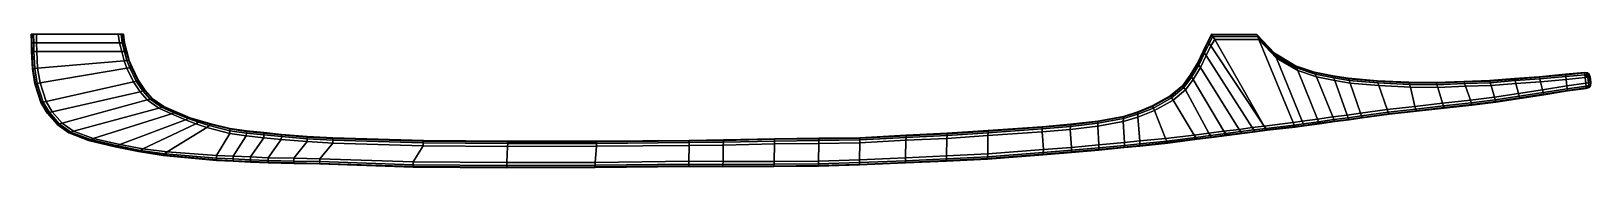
# Model space of a CAD drawing. Extents: x -151 to 151, y -26 to 0.
import ezdxf

# ---------------------------------------------------------------- set-up
doc = ezdxf.new("R2010")
doc.units = 0
doc.layers.add('METAL', color=28, linetype='CONTINUOUS')

msp = doc.modelspace()

# ---------------------------------------------------------------- meshes
at = {"layer": 'METAL'}
mesh = msp.add_polyface(dxfattribs=at)
corners = [(-133.46, -3.37, -6.49), (-132.99, -5.17, -6.49), (-149.76, -6.61, -6.5), (-149.93, -3.37, -6.5), (-150, 0, -6.5), (-134.12, 0, -6.49), (-133.9, -1.68, -6.49), (-149.96, -1.68, -6.5), (-132.44, -6.6, -6.49), (-149.29, -9.46, -6.5), (-134.12, 0, -6.49), (-150, 0, -6.5), (-150.56, 0, -6.39), (-150.89, 0, -6.05), (-151, 0, -5.5), (-133.12, 0, 5.47), (-151, 0, 5.48), (-150.89, 0, 6.03), (-150.56, 0, 6.37), (-150, 0, 6.48), (-134.12, 0, 6.47), (-133.57, 0, 6.36), (-133.23, 0, 6.03), (-133.57, 0, -6.38), (-133.23, 0, -6.05), (-133.12, 0, -5.49), (-150.93, -3.37, -5.5), (-150.76, -6.71, -5.5), (-150.76, -6.71, 5.48), (-150.93, -3.37, 5.48), (-151, 0, -5.5), (-150.96, -1.68, -5.5), (-150.96, -1.68, 5.48), (-151, 0, 5.48), (-132.9, -1.68, -5.49), (-133.12, 0, -5.49), (-133.12, 0, 5.47), (-132.9, -1.68, 5.47), (-132.46, -3.37, -5.49), (-132.46, -3.37, 5.47), (-133.46, -3.37, 6.47), (-149.93, -3.37, 6.48), (-149.76, -6.61, 6.48), (-132.99, -5.17, 6.47), (-150, 0, 6.48), (-149.96, -1.68, 6.48), (-133.9, -1.68, 6.47), (-134.12, 0, 6.47), (-149.29, -9.46, 6.48), (-132.44, -6.6, 6.47), (-150.49, -3.37, -6.39), (-150.32, -6.67, -6.39), (-132.57, -3.37, -6.05), (-131.99, -5.07, -5.49), (-132.11, -5.08, -6.05), (-150.56, 0, -6.39), (-150.51, -1.68, -6.39), (-133.23, 0, -6.05), (-133.02, -1.68, -6.05), (-149.83, -9.57, -6.39), (-150.32, -6.67, 6.37), (-150.49, -3.37, 6.37), (-133.02, -1.68, 6.03), (-133.23, 0, 6.03), (-150.51, -1.68, 6.37), (-150.56, 0, 6.37), (-132.57, -3.37, 6.03), (-149.83, -9.57, 6.37), (-150.82, -3.37, -6.05), (-150.49, -3.37, -6.39), (-150.32, -6.67, -6.39), (-150.65, -6.7, -6.05), (-150.82, -3.37, -6.05), (-150.65, -6.7, -6.05), (-132.91, -3.37, -6.38), (-132.57, -3.37, -6.05), (-132.11, -5.08, -6.05), (-132.44, -5.12, -6.38), (-132.91, -3.37, -6.38), (-132.44, -5.12, -6.38), (-150.89, 0, -6.05), (-150.56, 0, -6.39), (-150.51, -1.68, -6.39), (-150.85, -1.68, -6.05), (-150.89, 0, -6.05), (-150.85, -1.68, -6.05), (-133.57, 0, -6.38), (-133.23, 0, -6.05), (-133.02, -1.68, -6.05), (-133.35, -1.68, -6.38), (-133.57, 0, -6.38), (-133.35, -1.68, -6.38), (-131.9, -6.49, -6.38), (-132.44, -5.12, 6.36), (-132.11, -5.08, 6.03), (-132.57, -3.37, 6.03), (-132.91, -3.37, 6.36), (-132.44, -5.12, 6.36), (-132.91, -3.37, 6.36), (-150.65, -6.7, 6.03), (-150.32, -6.67, 6.37), (-150.49, -3.37, 6.37), (-150.82, -3.37, 6.03), (-150.65, -6.7, 6.03), (-150.82, -3.37, 6.03), (-133.35, -1.68, 6.36), (-133.02, -1.68, 6.03), (-133.23, 0, 6.03), (-133.57, 0, 6.36), (-133.35, -1.68, 6.36), (-133.57, 0, 6.36), (-150.85, -1.68, 6.03), (-150.51, -1.68, 6.37), (-150.56, 0, 6.37), (-150.89, 0, 6.03), (-150.85, -1.68, 6.03), (-150.89, 0, 6.03), (-131.9, -6.49, 6.36)]
mesh.append_faces([[corners[k] for k in face] for face in [(0, 1, 2, 3), (4, 5, 6, 7), (6, 0, 3, 7), (1, 8, 9, 2), (10, 11, 12, 13), (10, 13, 14, 15), (14, 16, 17, 18), (14, 18, 19, 15), (19, 20, 21, 22), (19, 22, 15, 15), (23, 10, 15, 24), (25, 24, 15, 15), (26, 27, 28, 29), (30, 31, 32, 33), (34, 35, 36, 37), (31, 26, 29, 32), (38, 34, 37, 39), (40, 41, 42, 43), (44, 45, 46, 47), (46, 45, 41, 40), (43, 42, 48, 49), (50, 3, 2, 51), (52, 38, 53, 54), (55, 4, 7, 56), (57, 35, 34, 58), (56, 7, 3, 50), (58, 34, 38, 52), (51, 2, 9, 59), (60, 42, 41, 61), (62, 37, 36, 63), (64, 45, 44, 65), (66, 39, 37, 62), (61, 41, 45, 64), (67, 48, 42, 60), (68, 69, 70, 71), (26, 72, 73, 27), (74, 75, 76, 77), (0, 78, 79, 1), (80, 81, 82, 83), (30, 84, 85, 31), (86, 87, 88, 89), (5, 90, 91, 6), (83, 82, 69, 68), (31, 85, 72, 26), (89, 88, 75, 74), (6, 91, 78, 0), (1, 79, 92, 8), (93, 94, 95, 96), (43, 97, 98, 40), (99, 100, 101, 102), (28, 103, 104, 29), (105, 106, 107, 108), (46, 109, 110, 47), (111, 112, 113, 114), (32, 115, 116, 33), (96, 95, 106, 105), (40, 98, 109, 46), (102, 101, 112, 111), (29, 104, 115, 32), (49, 117, 97, 43)]])
mesh = msp.add_polyface(dxfattribs=at)
corners = [(72.61, -10.79, -5.1), (74.1, -8.8, -5.24), (80.09, -18.84, -5.17), (77.16, -19.23, -5.22), (75.55, -6.45, -5.11), (83.03, -18.48, -5.13), (76.64, -4.11, -5.24), (85.58, -18.14, -5.15), (77.57, -2.21, -5.09), (87.91, -17.84, -5.09), (74.89, -20.4, -4.23), (77.68, -20.08, -4.23), (77.68, -20.08, 4.21), (74.89, -20.4, 4.21), (80.65, -19.67, -4.17), (80.65, -19.67, 4.15), (74.99, -5.62, -4.11), (74.99, -5.62, 4.1), (76.07, -3.29, 4.23), (76.07, -3.29, -4.24), (76.99, -1.39, -4.09), (76.99, -1.39, 4.07), (77.68, 0, -4.13), (77.68, 0, 4.12), (86.47, -0.05, 4.1), (86.47, -0.05, -4.11), (72.61, -10.79, 5.08), (77.16, -19.23, 5.2), (80.09, -18.84, 5.16), (74.1, -8.8, 5.22), (83.03, -18.48, 5.11), (75.55, -6.45, 5.1), (83.59, -19.3, -4.13), (83.59, -19.3, 4.12), (85.58, -18.14, 5.13), (76.64, -4.11, 5.22), (87.91, -17.84, 5.07), (77.57, -2.21, 5.07), (78.3, -1.01, 5.11), (77.68, 0, -4.13), (77.68, 0, 4.12), (74.63, -20.04, -5.12), (74.3, -19.59, -5.23), (77.45, -19.7, -5.12), (80.4, -19.3, -5.06), (83.34, -18.93, -5.02), (73.61, -8.06, -4.8), (73.55, -7.97, -4.24), (75.05, -5.71, -4.67), (76.13, -3.38, -4.8), (77.05, -1.48, -4.64), (77.75, -0.11, -4.69), (77.45, -19.7, 5.1), (74.3, -19.59, 5.21), (74.63, -20.04, 5.1), (80.4, -19.3, 5.04), (75.05, -5.71, 4.65), (73.55, -7.97, 4.23), (73.61, -8.06, 4.78), (83.34, -18.93, 5), (76.13, -3.38, 4.78), (77.05, -1.48, 4.62), (77.75, -0.11, 4.67), (74.82, -20.31, -4.79), (74.63, -20.04, -5.12), (77.45, -19.7, -5.12), (77.63, -19.98, -4.79), (74.82, -20.31, -4.79), (77.63, -19.98, -4.79), (80.4, -19.3, -5.06), (80.59, -19.57, -4.72), (80.59, -19.57, -4.72), (83.34, -18.93, -5.02), (83.53, -19.21, -4.69), (83.53, -19.21, -4.69), (73.8, -8.34, -5.13), (73.61, -8.06, -4.8), (75.05, -5.71, -4.67), (75.24, -5.99, -5), (73.8, -8.34, -5.13), (75.24, -5.99, -5), (76.13, -3.38, -4.8), (76.32, -3.66, -5.13), (76.32, -3.66, -5.13), (77.05, -1.48, -4.64), (77.25, -1.76, -4.98), (77.25, -1.76, -4.98), (86.51, -0.15, -4.67), (77.75, -0.11, -4.69), (77.75, -0.11, -4.69), (77.95, -0.45, -5.02), (77.95, -0.45, -5.02), (78.3, -1.01, -5.13), (77.63, -19.98, 4.77), (77.45, -19.7, 5.1), (74.63, -20.04, 5.1), (74.82, -20.31, 4.77), (77.63, -19.98, 4.77), (74.82, -20.31, 4.77), (80.59, -19.57, 4.71), (80.4, -19.3, 5.04), (80.59, -19.57, 4.71), (75.24, -5.99, 4.98), (75.05, -5.71, 4.65), (73.61, -8.06, 4.78), (73.8, -8.34, 5.11), (75.24, -5.99, 4.98), (73.8, -8.34, 5.11), (83.53, -19.21, 4.67), (83.34, -18.93, 5), (83.53, -19.21, 4.67), (76.32, -3.66, 5.11), (76.13, -3.38, 4.78), (76.32, -3.66, 5.11), (77.25, -1.76, 4.96), (77.05, -1.48, 4.62), (77.25, -1.76, 4.96), (77.95, -0.45, 5), (77.75, -0.11, 4.67), (77.95, -0.45, 5), (77.75, -0.11, 4.67), (86.51, -0.15, 4.65)]
mesh.append_faces([[corners[k] for k in face] for face in [(0, 1, 2, 3), (1, 4, 5, 2), (4, 6, 7, 5), (6, 8, 9, 7), (10, 11, 12, 13), (14, 15, 12, 11), (16, 17, 18, 19), (20, 19, 18, 21), (22, 23, 24, 25), (26, 27, 28, 29), (29, 28, 30, 31), (15, 14, 32, 33), (31, 30, 34, 35), (35, 34, 36, 37), (37, 36, 38, 38), (39, 20, 21, 40), (41, 42, 3, 43), (43, 3, 2, 44), (44, 2, 5, 45), (46, 47, 16, 48), (48, 16, 19, 49), (49, 19, 20, 50), (50, 20, 39, 51), (52, 27, 53, 54), (55, 28, 27, 52), (56, 17, 57, 58), (59, 30, 28, 55), (60, 18, 17, 56), (61, 21, 18, 60), (62, 40, 21, 61), (63, 64, 65, 66), (10, 67, 68, 11), (66, 65, 69, 70), (11, 68, 71, 14), (70, 69, 72, 73), (14, 71, 74, 32), (75, 76, 77, 78), (1, 79, 80, 4), (78, 77, 81, 82), (4, 80, 83, 6), (82, 81, 84, 85), (6, 83, 86, 8), (25, 87, 88, 22), (85, 84, 89, 90), (8, 86, 91, 92), (93, 94, 95, 96), (12, 97, 98, 13), (99, 100, 94, 93), (15, 101, 97, 12), (102, 103, 104, 105), (31, 106, 107, 29), (108, 109, 100, 99), (33, 110, 101, 15), (111, 112, 103, 102), (35, 113, 106, 31), (114, 115, 112, 111), (37, 116, 113, 35), (117, 118, 115, 114), (38, 119, 116, 37), (23, 120, 121, 24)]])
mesh = msp.add_polyface(dxfattribs=at)
corners = [(78.3, -1.01, -5.13), (86.85, -0.98, -5.11), (93.48, -17.13, -5.03), (87.91, -17.84, -5.09), (77.57, -2.21, -5.09), (88.49, -18.66, -4.09), (93.86, -18.05, -4.03), (93.86, -18.05, 4.01), (88.49, -18.66, 4.07), (90.24, -4.61, -4.99), (95.25, -16.88, -4.99), (95.64, -17.8, -3.99), (95.64, -17.8, 3.97), (94.38, -7.05, -4.98), (98.18, -16.48, -4.97), (97.6, -7.35, -3.95), (93.98, -6.14, -3.98), (93.98, -6.14, 3.96), (97.6, -7.35, 3.93), (89.86, -3.69, -3.99), (89.86, -3.69, 3.97), (83.59, -19.3, -4.13), (86.15, -18.96, -4.14), (86.15, -18.96, 4.12), (83.59, -19.3, 4.12), (93.48, -17.13, 5.01), (86.85, -0.98, 5.09), (78.3, -1.01, 5.11), (87.91, -17.84, 5.07), (95.25, -16.88, 4.97), (90.24, -4.61, 4.97), (98.18, -16.48, 4.95), (94.38, -7.05, 4.96), (86.47, -0.05, -4.11), (86.47, -0.05, 4.1), (83.34, -18.93, -5.02), (83.03, -18.48, -5.13), (85.58, -18.14, -5.15), (85.9, -18.59, -5.03), (88.23, -18.29, -4.98), (86.64, -0.46, -5), (77.95, -0.45, -5.02), (93.69, -17.64, -4.92), (90.03, -4.1, -4.88), (86.85, -0.98, -5.11), (86.64, -0.46, -5), (95.47, -17.39, -4.88), (94.16, -6.55, -4.86), (97.78, -7.75, -4.84), (98.01, -8.26, -4.95), (85.9, -18.59, 5.02), (85.58, -18.14, 5.13), (83.03, -18.48, 5.11), (83.34, -18.93, 5), (88.23, -18.29, 4.96), (77.95, -0.45, 5), (86.64, -0.46, 4.98), (93.69, -17.64, 4.9), (86.64, -0.46, 4.98), (86.85, -0.98, 5.09), (90.03, -4.1, 4.86), (95.47, -17.39, 4.86), (94.16, -6.55, 4.85), (98.01, -8.26, 4.93), (97.78, -7.75, 4.82), (83.53, -19.21, -4.69), (83.34, -18.93, -5.02), (85.9, -18.59, -5.03), (86.09, -18.87, -4.7), (83.53, -19.21, -4.69), (86.09, -18.87, -4.7), (88.23, -18.29, -4.98), (88.42, -18.56, -4.64), (88.42, -18.56, -4.64), (86.51, -0.15, -4.67), (86.64, -0.46, -5), (77.95, -0.45, -5.02), (77.75, -0.11, -4.69), (93.69, -17.64, -4.92), (93.82, -17.95, -4.58), (93.82, -17.95, -4.58), (89.9, -3.79, -4.54), (90.03, -4.1, -4.88), (86.64, -0.46, -5), (86.51, -0.15, -4.67), (95.47, -17.39, -4.88), (95.59, -17.7, -4.54), (95.59, -17.7, -4.54), (94.02, -6.24, -4.53), (94.16, -6.55, -4.86), (97.64, -7.45, -4.5), (97.78, -7.75, -4.84), (97.64, -7.45, -4.5), (86.09, -18.87, 4.68), (85.9, -18.59, 5.02), (83.34, -18.93, 5), (83.53, -19.21, 4.67), (86.09, -18.87, 4.68), (83.53, -19.21, 4.67), (88.42, -18.56, 4.62), (88.23, -18.29, 4.96), (88.42, -18.56, 4.62), (77.75, -0.11, 4.67), (77.95, -0.45, 5), (86.64, -0.46, 4.98), (86.51, -0.15, 4.65), (93.82, -17.95, 4.56), (93.69, -17.64, 4.9), (93.82, -17.95, 4.56), (86.51, -0.15, 4.65), (86.64, -0.46, 4.98), (90.03, -4.1, 4.86), (89.9, -3.79, 4.52), (95.59, -17.7, 4.52), (95.47, -17.39, 4.86), (95.59, -17.7, 4.52), (94.16, -6.55, 4.85), (94.02, -6.24, 4.51), (97.78, -7.75, 4.82), (97.64, -7.45, 4.48), (97.64, -7.45, 4.48)]
mesh.append_faces([[corners[k] for k in face] for face in [(0, 1, 2, 3), (4, 0, 3, 3), (5, 6, 7, 8), (1, 9, 10, 2), (11, 12, 7, 6), (9, 13, 14, 10), (15, 16, 17, 18), (19, 20, 17, 16), (21, 22, 23, 24), (25, 26, 27, 28), (26, 25, 29, 30), (30, 29, 31, 32), (22, 5, 8, 23), (19, 33, 34, 20), (35, 36, 37, 38), (38, 37, 3, 39), (40, 1, 0, 41), (39, 3, 2, 42), (43, 9, 44, 45), (42, 2, 10, 46), (47, 13, 9, 43), (48, 49, 13, 47), (50, 51, 52, 53), (54, 28, 51, 50), (55, 27, 26, 56), (57, 25, 28, 54), (58, 59, 30, 60), (61, 29, 25, 57), (60, 30, 32, 62), (62, 32, 63, 64), (65, 66, 67, 68), (21, 69, 70, 22), (68, 67, 71, 72), (22, 70, 73, 5), (74, 75, 76, 77), (72, 71, 78, 79), (5, 73, 80, 6), (81, 82, 83, 84), (19, 81, 84, 33), (79, 78, 85, 86), (6, 80, 87, 11), (88, 89, 82, 81), (16, 88, 81, 19), (90, 91, 89, 88), (15, 92, 88, 16), (93, 94, 95, 96), (23, 97, 98, 24), (99, 100, 94, 93), (8, 101, 97, 23), (102, 103, 104, 105), (106, 107, 100, 99), (7, 108, 101, 8), (109, 110, 111, 112), (34, 109, 112, 20), (113, 114, 107, 106), (12, 115, 108, 7), (112, 111, 116, 117), (20, 112, 117, 17), (117, 116, 118, 119), (17, 117, 120, 18)]])
mesh = msp.add_polyface(dxfattribs=at)
corners = [(-123.82, -15.45, -6.49), (-121.08, -16.63, -6.49), (-133.8, -21.44, -6.49), (-138.99, -20.27, -6.5), (-119.08, -17.38, -6.49), (-116.97, -18.09, -6.49), (-124.66, -22.88, -6.49), (-129.35, -22.29, -6.49), (-128.95, -10.9, -5.49), (-130.23, -9.01, -5.49), (-130.23, -9.01, 5.47), (-128.95, -10.9, 5.47), (-131.99, -5.07, -5.49), (-132.46, -3.37, -5.49), (-132.46, -3.37, 5.47), (-131.99, -5.07, 5.47), (-131.46, -6.41, -5.49), (-131.46, -6.41, 5.47), (-123.82, -15.45, 6.47), (-138.99, -20.27, 6.48), (-133.8, -21.44, 6.48), (-121.08, -16.63, 6.47), (-119.08, -17.38, 6.47), (-129.35, -22.29, 6.48), (-124.66, -22.88, 6.47), (-116.97, -18.09, 6.47), (-127.54, -12.45, -5.49), (-127.54, -12.45, 5.47), (-125.31, -14.02, 5.47), (-125.31, -14.02, -5.49), (-125.41, -23.54, -5.49), (-125.41, -23.54, 5.47), (-130.19, -22.82, 5.48), (-130.19, -22.82, -5.49), (-122.89, -15.1, 5.47), (-122.89, -15.1, -5.49), (-132.11, -5.08, -6.05), (-131.57, -6.43, -6.05), (-130.34, -9.04, -6.05), (-129.05, -10.93, -6.05), (-127.65, -12.48, -6.05), (-125.41, -14.05, -6.05), (-129.82, -22.59, -6.38), (-125.08, -23.25, -6.38), (-134.31, -21.67, -6.38), (-122.99, -15.14, -6.05), (-132.11, -5.08, 6.03), (-132.57, -3.37, 6.03), (-131.57, -6.43, 6.03), (-130.34, -9.04, 6.03), (-129.05, -10.93, 6.03), (-127.65, -12.48, 6.03), (-125.41, -14.05, 6.03), (-125.08, -23.25, 6.36), (-129.82, -22.59, 6.36), (-134.31, -21.67, 6.37), (-122.99, -15.14, 6.03), (-132.44, -5.12, -6.38), (-132.11, -5.08, -6.05), (-131.57, -6.43, -6.05), (-131.9, -6.49, -6.38), (-130.34, -9.04, -6.05), (-130.66, -9.12, -6.38), (-132.44, -6.6, -6.49), (-131.9, -6.49, -6.38), (-130.66, -9.12, -6.38), (-131.2, -9.26, -6.49), (-129.05, -10.93, -6.05), (-129.38, -11.01, -6.38), (-129.38, -11.01, -6.38), (-129.91, -11.16, -6.49), (-127.65, -12.48, -6.05), (-127.97, -12.58, -6.38), (-127.97, -12.58, -6.38), (-128.5, -12.75, -6.49), (-125.41, -14.05, -6.05), (-125.73, -14.15, -6.38), (-125.73, -14.15, -6.38), (-126.26, -14.33, -6.49), (-123.3, -15.26, -6.38), (-120.58, -16.4, -6.38), (-130.1, -22.77, -6.05), (-129.82, -22.59, -6.38), (-125.08, -23.25, -6.38), (-125.33, -23.47, -6.05), (-130.1, -22.77, -6.05), (-125.33, -23.47, -6.05), (-134.61, -21.81, -6.05), (-134.31, -21.67, -6.38), (-122.99, -15.14, -6.05), (-123.3, -15.26, -6.38), (-131.9, -6.49, 6.36), (-131.57, -6.43, 6.03), (-132.11, -5.08, 6.03), (-132.44, -5.12, 6.36), (-130.66, -9.12, 6.36), (-130.34, -9.04, 6.03), (-131.2, -9.26, 6.47), (-130.66, -9.12, 6.36), (-131.9, -6.49, 6.36), (-132.44, -6.6, 6.47), (-129.38, -11.01, 6.36), (-129.05, -10.93, 6.03), (-129.91, -11.16, 6.47), (-129.38, -11.01, 6.36), (-127.97, -12.58, 6.36), (-127.65, -12.48, 6.03), (-128.5, -12.75, 6.47), (-127.97, -12.58, 6.36), (-125.73, -14.15, 6.36), (-125.41, -14.05, 6.03), (-126.26, -14.33, 6.47), (-125.73, -14.15, 6.36), (-125.33, -23.47, 6.03), (-125.08, -23.25, 6.36), (-129.82, -22.59, 6.36), (-130.1, -22.77, 6.03), (-125.33, -23.47, 6.03), (-130.1, -22.77, 6.03), (-134.31, -21.67, 6.37), (-134.61, -21.81, 6.03), (-123.3, -15.26, 6.36), (-122.99, -15.14, 6.03), (-123.3, -15.26, 6.36)]
mesh.append_faces([[corners[k] for k in face] for face in [(0, 1, 2, 3), (4, 5, 6, 7), (1, 4, 7, 2), (8, 9, 10, 11), (12, 13, 14, 15), (16, 17, 10, 9), (18, 19, 20, 21), (22, 23, 24, 25), (21, 20, 23, 22), (16, 12, 15, 17), (26, 27, 28, 29), (26, 8, 11, 27), (30, 31, 32, 33), (29, 28, 34, 35), (36, 12, 16, 37), (37, 16, 9, 38), (38, 9, 8, 39), (39, 8, 26, 40), (40, 26, 29, 41), (42, 7, 6, 43), (44, 2, 7, 42), (41, 29, 35, 45), (46, 15, 14, 47), (48, 17, 15, 46), (49, 10, 17, 48), (50, 11, 10, 49), (51, 27, 11, 50), (52, 28, 27, 51), (53, 24, 23, 54), (54, 23, 20, 55), (56, 34, 28, 52), (57, 58, 59, 60), (60, 59, 61, 62), (63, 64, 65, 66), (62, 61, 67, 68), (66, 65, 69, 70), (68, 67, 71, 72), (70, 69, 73, 74), (72, 71, 75, 76), (74, 73, 77, 78), (0, 79, 80, 1), (81, 82, 83, 84), (33, 85, 86, 30), (87, 88, 82, 81), (76, 75, 89, 90), (78, 77, 79, 0), (91, 92, 93, 94), (95, 96, 92, 91), (97, 98, 99, 100), (101, 102, 96, 95), (103, 104, 98, 97), (105, 106, 102, 101), (107, 108, 104, 103), (109, 110, 106, 105), (111, 112, 108, 107), (113, 114, 115, 116), (31, 117, 118, 32), (116, 115, 119, 120), (121, 122, 110, 109), (18, 123, 112, 111)]])
mesh = msp.add_polyface(dxfattribs=at)
corners = [(60.58, -16.95, -5.33), (63.43, -16.08, -5.23), (63.76, -20.74, -5.23), (60.81, -21.04, -5.33), (66.66, -14.84, -5.23), (68.76, -20.26, -5.23), (70.25, -12.8, -5.23), (74.3, -19.59, -5.23), (74.89, -20.4, -4.23), (74.89, -20.4, 4.21), (69.21, -21.16, 4.21), (69.21, -21.16, -4.23), (72.61, -10.79, -5.1), (77.16, -19.23, -5.22), (63.77, -21.74, -4.23), (63.77, -21.74, 4.21), (69.66, -11.99, -4.23), (66.21, -13.94, -4.23), (66.21, -13.94, 4.21), (69.66, -11.99, 4.21), (72.09, -9.94, -4.09), (72.09, -9.94, 4.07), (73.55, -7.97, -4.24), (73.55, -7.97, 4.23), (60.61, -15.95, -4.33), (60.61, -15.95, 4.31), (63.42, -15.08, 4.21), (63.42, -15.08, -4.23), (60.58, -16.95, 5.31), (60.81, -21.04, 5.31), (63.76, -20.74, 5.21), (63.43, -16.08, 5.21), (68.76, -20.26, 5.21), (66.66, -14.84, 5.21), (74.3, -19.59, 5.21), (70.25, -12.8, 5.21), (77.16, -19.23, 5.2), (72.61, -10.79, 5.08), (60.77, -22.04, 4.31), (60.77, -22.04, -4.33), (74.99, -5.62, 4.1), (74.99, -5.62, -4.11), (60.79, -21.6, -5.22), (63.77, -21.3, -5.12), (69.01, -20.76, -5.12), (63.42, -15.19, -4.79), (66.26, -14.04, -4.79), (74.63, -20.04, -5.12), (69.73, -12.08, -4.79), (72.14, -10.03, -4.64), (73.61, -8.06, -4.8), (63.42, -15.19, 4.77), (60.61, -16.06, 4.87), (63.77, -21.3, 5.1), (60.79, -21.6, 5.2), (66.26, -14.04, 4.77), (69.01, -20.76, 5.1), (69.73, -12.08, 4.77), (74.63, -20.04, 5.1), (72.14, -10.03, 4.63), (73.61, -8.06, 4.78), (60.78, -21.93, -4.89), (60.79, -21.6, -5.22), (63.77, -21.3, -5.12), (63.77, -21.63, -4.79), (60.78, -21.93, -4.89), (63.77, -21.63, -4.79), (69.01, -20.76, -5.12), (69.16, -21.06, -4.79), (69.16, -21.06, -4.79), (63.43, -15.52, -5.12), (63.42, -15.19, -4.79), (66.26, -14.04, -4.79), (66.41, -14.34, -5.12), (63.43, -15.52, -5.12), (66.41, -14.34, -5.12), (74.63, -20.04, -5.12), (74.82, -20.31, -4.79), (74.82, -20.31, -4.79), (69.73, -12.08, -4.79), (69.92, -12.35, -5.12), (69.92, -12.35, -5.12), (72.14, -10.03, -4.64), (72.32, -10.32, -4.98), (72.32, -10.32, -4.98), (73.61, -8.06, -4.8), (73.8, -8.34, -5.13), (73.8, -8.34, -5.13), (74.1, -8.8, -5.24), (63.77, -21.63, 4.77), (63.77, -21.3, 5.1), (60.79, -21.6, 5.2), (60.78, -21.93, 4.87), (63.77, -21.63, 4.77), (60.78, -21.93, 4.87), (66.41, -14.34, 5.1), (66.26, -14.04, 4.77), (63.42, -15.19, 4.77), (63.43, -15.52, 5.1), (66.41, -14.34, 5.1), (63.43, -15.52, 5.1), (69.16, -21.06, 4.77), (69.01, -20.76, 5.1), (69.16, -21.06, 4.77), (69.92, -12.35, 5.1), (69.73, -12.08, 4.77), (69.92, -12.35, 5.1), (74.82, -20.31, 4.77), (74.63, -20.04, 5.1), (74.82, -20.31, 4.77), (72.32, -10.32, 4.96), (72.14, -10.03, 4.63), (72.32, -10.32, 4.96), (73.8, -8.34, 5.11), (73.61, -8.06, 4.78), (74.1, -8.8, 5.22), (73.8, -8.34, 5.11)]
mesh.append_faces([[corners[k] for k in face] for face in [(0, 1, 2, 3), (1, 4, 5, 2), (4, 6, 7, 5), (8, 9, 10, 11), (6, 12, 13, 7), (14, 11, 10, 15), (16, 17, 18, 19), (20, 16, 19, 21), (22, 20, 21, 23), (24, 25, 26, 27), (17, 27, 26, 18), (28, 29, 30, 31), (31, 30, 32, 33), (33, 32, 34, 35), (35, 34, 36, 37), (14, 15, 38, 39), (22, 23, 40, 41), (42, 3, 2, 43), (43, 2, 5, 44), (45, 27, 17, 46), (44, 5, 7, 47), (46, 17, 16, 48), (48, 16, 20, 49), (49, 20, 22, 50), (51, 26, 25, 52), (53, 30, 29, 54), (55, 18, 26, 51), (56, 32, 30, 53), (57, 19, 18, 55), (58, 34, 32, 56), (59, 21, 19, 57), (60, 23, 21, 59), (61, 62, 63, 64), (39, 65, 66, 14), (64, 63, 67, 68), (14, 66, 69, 11), (70, 71, 72, 73), (1, 74, 75, 4), (68, 67, 76, 77), (11, 69, 78, 8), (73, 72, 79, 80), (4, 75, 81, 6), (80, 79, 82, 83), (6, 81, 84, 12), (83, 82, 85, 86), (12, 84, 87, 88), (89, 90, 91, 92), (15, 93, 94, 38), (95, 96, 97, 98), (33, 99, 100, 31), (101, 102, 90, 89), (10, 103, 93, 15), (104, 105, 96, 95), (35, 106, 99, 33), (107, 108, 102, 101), (9, 109, 103, 10), (110, 111, 105, 104), (37, 112, 106, 35), (113, 114, 111, 110), (115, 116, 112, 37)]])
mesh = msp.add_polyface(dxfattribs=at)
corners = [(-132.44, -6.6, -6.49), (-131.2, -9.26, -6.49), (-148.13, -13.04, -6.5), (-149.29, -9.46, -6.5), (-129.91, -11.16, -6.49), (-146.94, -15.07, -6.5), (-128.5, -12.75, -6.49), (-145.03, -17.25, -6.5), (-126.26, -14.33, -6.49), (-142.78, -18.86, -6.5), (-123.82, -15.45, -6.49), (-138.99, -20.27, -6.5), (-150.27, -9.65, -5.5), (-149.1, -13.29, -5.5), (-149.1, -13.29, 5.48), (-150.27, -9.65, 5.48), (-147.91, -15.33, -5.5), (-147.91, -15.33, 5.48), (-145.98, -17.55, -5.5), (-143.73, -19.17, -5.5), (-143.73, -19.17, 5.48), (-145.98, -17.55, 5.48), (-134.71, -21.86, -5.49), (-130.19, -22.82, -5.49), (-130.19, -22.82, 5.48), (-134.71, -21.86, 5.48), (-132.44, -6.6, 6.47), (-149.29, -9.46, 6.48), (-148.13, -13.04, 6.48), (-131.2, -9.26, 6.47), (-146.94, -15.07, 6.48), (-129.91, -11.16, 6.47), (-145.03, -17.25, 6.48), (-128.5, -12.75, 6.47), (-142.78, -18.86, 6.48), (-126.26, -14.33, 6.47), (-138.99, -20.27, 6.48), (-123.82, -15.45, 6.47), (-150.76, -6.71, 5.48), (-150.76, -6.71, -5.5), (-139.92, -20.62, 5.48), (-139.92, -20.62, -5.5), (-149.83, -9.57, -6.39), (-148.67, -13.18, -6.39), (-147.48, -15.21, -6.39), (-145.56, -17.42, -6.39), (-143.31, -19.04, -6.39), (-139.51, -20.46, -6.38), (-133.8, -21.44, -6.49), (-134.31, -21.67, -6.38), (-148.67, -13.18, 6.37), (-149.83, -9.57, 6.37), (-147.48, -15.21, 6.37), (-145.56, -17.42, 6.37), (-143.31, -19.04, 6.37), (-134.31, -21.67, 6.37), (-133.8, -21.44, 6.48), (-139.51, -20.46, 6.37), (-150.65, -6.7, -6.05), (-150.32, -6.67, -6.39), (-149.83, -9.57, -6.39), (-150.16, -9.63, -6.06), (-150.65, -6.7, -6.05), (-150.16, -9.63, -6.06), (-148.67, -13.18, -6.39), (-148.99, -13.27, -6.05), (-148.99, -13.27, -6.05), (-147.48, -15.21, -6.39), (-147.8, -15.3, -6.05), (-147.8, -15.3, -6.05), (-145.56, -17.42, -6.39), (-145.88, -17.52, -6.05), (-145.88, -17.52, -6.05), (-143.31, -19.04, -6.39), (-143.63, -19.14, -6.05), (-143.63, -19.14, -6.05), (-139.82, -20.58, -6.05), (-139.51, -20.46, -6.38), (-134.31, -21.67, -6.38), (-134.61, -21.81, -6.05), (-130.1, -22.77, -6.05), (-150.16, -9.63, 6.04), (-149.83, -9.57, 6.37), (-150.32, -6.67, 6.37), (-150.65, -6.7, 6.03), (-150.16, -9.63, 6.04), (-150.65, -6.7, 6.03), (-148.99, -13.27, 6.04), (-148.67, -13.18, 6.37), (-148.99, -13.27, 6.04), (-147.8, -15.3, 6.04), (-147.48, -15.21, 6.37), (-147.8, -15.3, 6.04), (-145.88, -17.52, 6.03), (-145.56, -17.42, 6.37), (-145.88, -17.52, 6.03), (-143.63, -19.14, 6.03), (-143.31, -19.04, 6.37), (-143.63, -19.14, 6.03), (-134.61, -21.81, 6.03), (-134.31, -21.67, 6.37), (-139.51, -20.46, 6.37), (-139.82, -20.58, 6.03), (-130.1, -22.77, 6.03)]
mesh.append_faces([[corners[k] for k in face] for face in [(0, 1, 2, 3), (2, 1, 4, 5), (4, 6, 7, 5), (6, 8, 9, 7), (8, 10, 11, 9), (12, 13, 14, 15), (13, 16, 17, 14), (18, 19, 20, 21), (22, 23, 24, 25), (26, 27, 28, 29), (28, 30, 31, 29), (31, 30, 32, 33), (33, 32, 34, 35), (35, 34, 36, 37), (12, 15, 38, 39), (18, 21, 17, 16), (22, 25, 40, 41), (41, 40, 20, 19), (42, 3, 2, 43), (43, 2, 5, 44), (44, 5, 7, 45), (45, 7, 9, 46), (47, 11, 48, 49), (46, 9, 11, 47), (50, 28, 27, 51), (52, 30, 28, 50), (53, 32, 30, 52), (54, 34, 32, 53), (55, 56, 36, 57), (57, 36, 34, 54), (58, 59, 60, 61), (39, 62, 63, 12), (61, 60, 64, 65), (12, 63, 66, 13), (65, 64, 67, 68), (13, 66, 69, 16), (68, 67, 70, 71), (16, 69, 72, 18), (71, 70, 73, 74), (18, 72, 75, 19), (76, 77, 78, 79), (41, 76, 79, 22), (22, 79, 80, 23), (74, 73, 77, 76), (19, 75, 76, 41), (81, 82, 83, 84), (15, 85, 86, 38), (87, 88, 82, 81), (14, 89, 85, 15), (90, 91, 88, 87), (17, 92, 89, 14), (93, 94, 91, 90), (21, 95, 92, 17), (96, 97, 94, 93), (20, 98, 95, 21), (99, 100, 101, 102), (25, 99, 102, 40), (24, 103, 99, 25), (102, 101, 97, 96), (40, 102, 98, 20)]])
mesh = msp.add_polyface(dxfattribs=at)
corners = [(94.38, -7.05, -4.98), (98.01, -8.26, -4.95), (101.16, -16.07, -4.95), (98.18, -16.48, -4.97), (98.58, -17.39, -3.97), (101.57, -16.98, -3.95), (101.57, -16.98, 3.93), (98.58, -17.39, 3.95), (101.57, -8.98, -4.86), (103.97, -15.72, -4.86), (104.52, -9.47, -4.86), (106.52, -15.32, -4.81), (104.16, -8.53, -3.87), (101.21, -8.05, -3.86), (101.21, -8.05, 3.84), (104.16, -8.53, 3.85), (97.6, -7.35, -3.95), (97.6, -7.35, 3.93), (95.64, -17.8, 3.97), (95.64, -17.8, -3.99), (94.38, -7.05, 4.96), (98.18, -16.48, 4.95), (101.16, -16.07, 4.93), (98.01, -8.26, 4.93), (103.97, -15.72, 4.84), (101.57, -8.98, 4.84), (104.33, -16.65, -3.86), (104.33, -16.65, 3.84), (106.52, -15.32, 4.79), (104.52, -9.47, 4.84), (106.88, -16.26, -3.8), (106.88, -16.26, 3.78), (95.47, -17.39, -4.88), (95.25, -16.88, -4.99), (98.4, -16.99, -4.86), (101.39, -16.58, -4.84), (101.37, -8.46, -4.75), (97.78, -7.75, -4.84), (104.17, -16.23, -4.75), (104.32, -8.95, -4.75), (106.72, -15.84, -4.69), (98.4, -16.99, 4.84), (95.25, -16.88, 4.97), (95.47, -17.39, 4.86), (101.39, -16.58, 4.82), (97.78, -7.75, 4.82), (101.37, -8.46, 4.73), (104.17, -16.23, 4.73), (104.32, -8.95, 4.74), (106.72, -15.84, 4.67), (95.59, -17.7, -4.54), (95.47, -17.39, -4.88), (98.4, -16.99, -4.86), (98.54, -17.29, -4.52), (95.59, -17.7, -4.54), (98.54, -17.29, -4.52), (101.39, -16.58, -4.84), (101.53, -16.88, -4.5), (101.53, -16.88, -4.5), (101.25, -8.15, -4.42), (101.37, -8.46, -4.75), (97.78, -7.75, -4.84), (97.64, -7.45, -4.5), (101.25, -8.15, -4.42), (97.64, -7.45, -4.5), (104.17, -16.23, -4.75), (104.29, -16.55, -4.42), (104.29, -16.55, -4.42), (104.2, -8.64, -4.42), (104.32, -8.95, -4.75), (104.2, -8.64, -4.42), (106.72, -15.84, -4.69), (106.84, -16.15, -4.35), (106.84, -16.15, -4.35), (98.54, -17.29, 4.5), (98.4, -16.99, 4.84), (95.47, -17.39, 4.86), (95.59, -17.7, 4.52), (98.54, -17.29, 4.5), (95.59, -17.7, 4.52), (101.53, -16.88, 4.48), (101.39, -16.58, 4.82), (101.53, -16.88, 4.48), (97.64, -7.45, 4.48), (97.78, -7.75, 4.82), (101.37, -8.46, 4.73), (101.25, -8.15, 4.4), (97.64, -7.45, 4.48), (101.25, -8.15, 4.4), (104.29, -16.55, 4.4), (104.17, -16.23, 4.73), (104.29, -16.55, 4.4), (104.32, -8.95, 4.74), (104.2, -8.64, 4.41), (104.2, -8.64, 4.41), (106.84, -16.15, 4.34), (106.72, -15.84, 4.67), (106.84, -16.15, 4.34), (110.11, -9.97, -4.8), (111.72, -14.62, -4.76), (109.76, -9.03, 3.79), (109.76, -9.03, -3.81), (110.11, -9.97, 4.78), (111.72, -14.62, 4.75), (109.92, -9.45, -4.69), (111.91, -15.14, -4.65), (111.91, -15.14, 4.63), (109.92, -9.45, 4.68), (109.8, -9.14, -4.36), (109.92, -9.45, -4.69), (109.8, -9.14, -4.36), (111.91, -15.14, -4.65), (112.03, -15.46, -4.31), (109.8, -9.14, 4.34), (109.92, -9.45, 4.68), (109.8, -9.14, 4.34)]
mesh.append_faces([[corners[k] for k in face] for face in [(0, 1, 2, 3), (4, 5, 6, 7), (1, 8, 9, 2), (8, 10, 11, 9), (12, 13, 14, 15), (13, 16, 17, 14), (18, 19, 4, 7), (20, 21, 22, 23), (23, 22, 24, 25), (6, 5, 26, 27), (25, 24, 28, 29), (26, 30, 31, 27), (32, 33, 3, 34), (34, 3, 2, 35), (36, 8, 1, 37), (35, 2, 9, 38), (39, 10, 8, 36), (38, 9, 11, 40), (41, 21, 42, 43), (44, 22, 21, 41), (45, 23, 25, 46), (47, 24, 22, 44), (46, 25, 29, 48), (49, 28, 24, 47), (50, 51, 52, 53), (19, 54, 55, 4), (53, 52, 56, 57), (4, 55, 58, 5), (59, 60, 61, 62), (13, 63, 64, 16), (57, 56, 65, 66), (5, 58, 67, 26), (68, 69, 60, 59), (12, 70, 63, 13), (66, 65, 71, 72), (26, 67, 73, 30), (74, 75, 76, 77), (7, 78, 79, 18), (80, 81, 75, 74), (6, 82, 78, 7), (83, 84, 85, 86), (17, 87, 88, 14), (89, 90, 81, 80), (27, 91, 82, 6), (86, 85, 92, 93), (14, 88, 94, 15), (95, 96, 90, 89), (31, 97, 91, 27), (11, 10, 98, 99), (12, 15, 100, 101), (102, 29, 28, 103), (10, 39, 104, 98), (40, 11, 99, 105), (103, 28, 49, 106), (107, 48, 29, 102), (69, 68, 108, 109), (70, 12, 101, 110), (72, 71, 111, 112), (113, 93, 92, 114), (100, 15, 94, 115)]])
mesh = msp.add_polyface(dxfattribs=at)
corners = [(117.09, -14.02, -4.72), (116.24, -10.26, -4.74), (121.54, -10.33, -4.68), (122.46, -13.41, -4.67), (127.83, -12.8, -4.62), (126.88, -10.11, -4.62), (131.84, -9.94, -4.62), (132.5, -12.22, -4.62), (115.9, -9.32, -3.75), (115.9, -9.32, 3.73), (121.21, -9.38, 3.67), (121.21, -9.38, -3.69), (121.54, -10.33, 4.66), (116.24, -10.26, 4.72), (117.09, -14.02, 4.7), (122.46, -13.41, 4.65), (131.57, -8.98, -3.62), (126.57, -9.17, -3.62), (126.57, -9.17, 3.61), (131.57, -8.98, 3.61), (117.42, -14.96, -3.71), (117.42, -14.96, 3.69), (112.07, -15.56, 3.74), (112.07, -15.56, -3.75), (116.05, -9.73, -4.63), (110.11, -9.97, -4.8), (109.92, -9.45, -4.69), (117.28, -14.54, -4.6), (122.64, -13.94, -4.56), (131.69, -9.41, -4.51), (126.71, -9.59, -4.51), (111.91, -15.14, 4.63), (117.28, -14.54, 4.58), (111.72, -14.62, 4.75), (121.36, -9.8, 4.55), (116.05, -9.73, 4.61), (126.71, -9.59, 4.49), (126.88, -10.11, 4.61), (131.84, -9.94, 4.61), (131.69, -9.41, 4.49), (115.94, -9.42, -4.3), (116.05, -9.73, -4.63), (109.92, -9.45, -4.69), (109.8, -9.14, -4.36), (115.94, -9.42, -4.3), (109.8, -9.14, -4.36), (109.76, -9.03, -3.81), (117.39, -14.85, -4.27), (117.28, -14.54, -4.6), (122.64, -13.94, -4.56), (122.75, -14.25, -4.22), (117.39, -14.85, -4.27), (122.75, -14.25, -4.22), (122.78, -14.36, -3.67), (131.6, -9.09, -4.18), (131.69, -9.41, -4.51), (126.71, -9.59, -4.51), (126.6, -9.27, -4.18), (131.6, -9.09, -4.18), (126.6, -9.27, -4.18), (112.03, -15.46, 4.29), (117.39, -14.85, 4.25), (117.28, -14.54, 4.58), (111.91, -15.14, 4.63), (117.39, -14.85, 4.25), (112.03, -15.46, 4.29), (121.25, -9.49, 4.22), (115.94, -9.42, 4.28), (116.05, -9.73, 4.61), (121.36, -9.8, 4.55), (115.94, -9.42, 4.28), (121.25, -9.49, 4.22), (126.6, -9.27, 4.16), (126.71, -9.59, 4.49), (131.69, -9.41, 4.49), (131.6, -9.09, 4.16), (126.6, -9.27, 4.16), (131.6, -9.09, 4.16), (111.72, -14.62, -4.76), (109.76, -9.03, 3.79), (110.11, -9.97, 4.78), (127.83, -12.8, 4.61), (128.14, -13.75, -3.62), (128.14, -13.75, 3.61), (122.78, -14.36, 3.65), (106.88, -16.26, 3.78), (106.88, -16.26, -3.8), (121.36, -9.8, -4.57), (111.91, -15.14, -4.65), (128, -13.33, -4.51), (122.64, -13.94, 4.54), (128, -13.33, 4.49), (109.92, -9.45, 4.68), (121.36, -9.8, -4.57), (121.25, -9.49, -4.24), (121.25, -9.49, -4.24), (112.03, -15.46, -4.31), (111.91, -15.14, -4.65), (128, -13.33, -4.51), (128.11, -13.65, -4.18), (106.84, -16.15, -4.35), (112.03, -15.46, -4.31), (128.11, -13.65, -4.18), (122.75, -14.25, 4.2), (128.11, -13.65, 4.16), (128, -13.33, 4.49), (122.64, -13.94, 4.54), (106.72, -15.84, 4.67), (106.84, -16.15, 4.34), (128.11, -13.65, 4.16), (122.75, -14.25, 4.2), (106.84, -16.15, 4.34), (109.8, -9.14, 4.34), (109.92, -9.45, 4.68), (109.8, -9.14, 4.34)]
mesh.append_faces([[corners[k] for k in face] for face in [(0, 1, 2, 3), (4, 5, 6, 7), (8, 9, 10, 11), (12, 13, 14, 15), (16, 17, 18, 19), (20, 21, 22, 23), (24, 1, 25, 26), (27, 0, 3, 28), (29, 6, 5, 30), (31, 32, 14, 33), (34, 35, 13, 12), (36, 37, 38, 39), (40, 41, 42, 43), (8, 44, 45, 46), (47, 48, 49, 50), (20, 51, 52, 53), (54, 55, 56, 57), (16, 58, 59, 17), (60, 61, 62, 63), (22, 21, 64, 65), (66, 67, 68, 69), (10, 9, 70, 71), (72, 73, 74, 75), (18, 76, 77, 19), (78, 25, 1, 0), (5, 4, 3, 2), (46, 79, 9, 8), (18, 17, 11, 10), (13, 80, 33, 14), (15, 81, 37, 12), (82, 83, 84, 53), (53, 84, 21, 20), (85, 86, 23, 22), (30, 5, 2, 87), (87, 2, 1, 24), (88, 78, 0, 27), (4, 89, 28, 3), (90, 91, 81, 15), (32, 90, 15, 14), (35, 92, 80, 13), (12, 37, 36, 34), (57, 56, 93, 94), (94, 93, 41, 40), (17, 59, 95, 11), (11, 95, 44, 8), (96, 97, 48, 47), (98, 99, 50, 49), (86, 100, 101, 23), (23, 101, 51, 20), (102, 82, 53, 52), (103, 104, 105, 106), (61, 103, 106, 62), (63, 107, 108, 60), (84, 83, 109, 110), (21, 84, 110, 64), (65, 111, 85, 22), (67, 112, 113, 68), (69, 73, 72, 66), (9, 79, 114, 70), (71, 76, 18, 10)]])
mesh = msp.add_polyface(dxfattribs=at)
corners = [(136.64, -9.55, -4.41), (137.15, -11.49, -4.41), (132.5, -12.22, -4.62), (131.84, -9.94, -4.62), (137.4, -12.46, -3.41), (137.4, -12.46, 3.39), (132.77, -13.18, 3.61), (132.77, -13.18, -3.62), (146.4, -8.77, -4.1), (146.54, -10.03, -4.1), (141.79, -10.77, -4.22), (141.41, -9.22, -4.22), (142.03, -11.74, -3.22), (142.03, -11.74, 3.2), (128.14, -13.75, -3.62), (128.14, -13.75, 3.61), (146.28, -7.78, -3.1), (146.28, -7.78, 3.08), (149.93, -7.41, 2.15), (149.93, -7.41, -2.17), (136.64, -9.55, 4.39), (131.84, -9.94, 4.61), (132.5, -12.22, 4.61), (137.15, -11.49, 4.39), (146.4, -8.77, 4.08), (141.41, -9.22, 4.2), (141.79, -10.77, 4.2), (146.54, -10.03, 4.08), (127.83, -12.8, 4.61), (126.88, -10.11, 4.61), (146.66, -11.02, -3.1), (146.66, -11.02, 3.08), (131.57, -8.98, -3.62), (131.57, -8.98, 3.61), (136.39, -8.58, 3.39), (136.39, -8.58, -3.41), (141.18, -8.25, -3.22), (141.18, -8.25, 3.2), (141.92, -11.31, -4.11), (146.61, -10.58, -3.99), (137.29, -12.03, -4.3), (132.65, -12.75, -4.51), (128, -13.33, -4.51), (127.83, -12.8, -4.62), (136.5, -9.01, -4.3), (131.69, -9.41, -4.51), (141.28, -8.68, -4.11), (146.34, -8.22, -3.99), (131.69, -9.41, 4.49), (136.5, -9.01, 4.28), (137.29, -12.03, 4.28), (132.65, -12.75, 4.49), (141.28, -8.68, 4.09), (146.34, -8.22, 3.97), (146.61, -10.58, 3.97), (141.92, -11.31, 4.09), (128, -13.33, 4.49), (142, -11.63, -3.77), (141.92, -11.31, -4.11), (146.61, -10.58, -3.99), (146.64, -10.91, -3.66), (142, -11.63, -3.77), (146.64, -10.91, -3.66), (137.37, -12.35, -3.97), (137.29, -12.03, -4.3), (137.37, -12.35, -3.97), (132.74, -13.08, -4.18), (132.65, -12.75, -4.51), (132.74, -13.08, -4.18), (128.11, -13.65, -4.18), (128, -13.33, -4.51), (128.11, -13.65, -4.18), (136.42, -8.69, -3.97), (136.5, -9.01, -4.3), (131.69, -9.41, -4.51), (131.6, -9.09, -4.18), (136.42, -8.69, -3.97), (131.6, -9.09, -4.18), (141.2, -8.36, -3.77), (141.28, -8.68, -4.11), (141.2, -8.36, -3.77), (146.3, -7.89, -3.66), (146.34, -8.22, -3.99), (146.3, -7.89, -3.66), (149.95, -7.52, -2.74), (150, -7.85, -3.08), (149.95, -7.52, -2.74), (131.6, -9.09, 4.16), (131.69, -9.41, 4.49), (136.5, -9.01, 4.28), (136.42, -8.69, 3.95), (131.6, -9.09, 4.16), (136.42, -8.69, 3.95), (137.37, -12.35, 3.95), (137.29, -12.03, 4.28), (132.65, -12.75, 4.49), (132.74, -13.08, 4.16), (137.37, -12.35, 3.95), (132.74, -13.08, 4.16), (146.3, -7.89, 3.64), (149.96, -7.52, 2.72), (141.2, -8.36, 3.76), (141.28, -8.68, 4.09), (146.34, -8.22, 3.97), (146.3, -7.89, 3.64), (141.2, -8.36, 3.76), (146.64, -10.91, 3.64), (146.61, -10.58, 3.97), (141.92, -11.31, 4.09), (142, -11.63, 3.76), (146.64, -10.91, 3.64), (142, -11.63, 3.76), (128, -13.33, 4.49), (128.11, -13.65, 4.16), (128.11, -13.65, 4.16)]
mesh.append_faces([[corners[k] for k in face] for face in [(0, 1, 2, 3), (4, 5, 6, 7), (8, 9, 10, 11), (11, 10, 1, 0), (12, 13, 5, 4), (14, 7, 6, 15), (16, 17, 18, 19), (20, 21, 22, 23), (24, 25, 26, 27), (25, 20, 23, 26), (28, 22, 21, 29), (13, 12, 30, 31), (32, 33, 34, 35), (36, 37, 17, 16), (35, 34, 37, 36), (38, 10, 9, 39), (40, 1, 10, 38), (41, 2, 1, 40), (42, 43, 2, 41), (44, 0, 3, 45), (46, 11, 0, 44), (47, 8, 11, 46), (48, 21, 20, 49), (50, 23, 22, 51), (52, 25, 24, 53), (54, 27, 26, 55), (49, 20, 25, 52), (55, 26, 23, 50), (51, 22, 28, 56), (57, 58, 59, 60), (12, 61, 62, 30), (63, 64, 58, 57), (4, 65, 61, 12), (66, 67, 64, 63), (7, 68, 65, 4), (69, 70, 67, 66), (14, 71, 68, 7), (72, 73, 74, 75), (35, 76, 77, 32), (78, 79, 73, 72), (36, 80, 76, 35), (81, 82, 79, 78), (16, 83, 80, 36), (84, 85, 82, 81), (19, 86, 83, 16), (87, 88, 89, 90), (33, 91, 92, 34), (93, 94, 95, 96), (5, 97, 98, 6), (17, 99, 100, 18), (101, 102, 103, 104), (37, 105, 99, 17), (106, 107, 108, 109), (31, 110, 111, 13), (90, 89, 102, 101), (34, 92, 105, 37), (109, 108, 94, 93), (13, 111, 97, 5), (96, 95, 112, 113), (6, 98, 114, 15)]])
mesh = msp.add_polyface(dxfattribs=at)
corners = [(150.07, -8.4, -3.19), (150.2, -9.51, -3.19), (146.54, -10.03, -4.1), (146.4, -8.77, -4.1), (150.07, -8.4, 3.18), (146.4, -8.77, 4.08), (146.54, -10.03, 4.08), (150.2, -9.51, 3.17), (146.66, -11.02, -3.1), (150.28, -10.51, -2.17), (150.28, -10.51, 2.15), (146.66, -11.02, 3.08), (151.16, -9.38, -1.95), (151.04, -8.3, -1.95), (151.04, -8.3, 1.94), (151.16, -9.38, 1.94), (151.09, -9.7, -2.47), (151.05, -9.39, -2.54), (150.51, -8.04, -2.96), (150.61, -8.34, -2.95), (149.93, -7.41, 2.15), (150.44, -7.47, 2.36), (150.5, -7.46, 2.03), (151.11, -9.88, 2.26), (151.11, -9.94, 1.94), (146.61, -10.58, -3.99), (150.26, -10.07, -3.08), (150.73, -9.44, -2.95), (150, -7.85, -3.08), (146.34, -8.22, -3.99), (150.5, -7.46, -2.05), (149.93, -7.41, -2.17), (146.34, -8.22, 3.97), (150.01, -7.85, 3.06), (150.61, -8.34, 2.93), (150.73, -9.44, 2.93), (150.25, -10.07, 3.06), (146.61, -10.58, 3.97), (150.82, -10.32, 2.02), (150.82, -10.32, -2.03), (151.11, -9.94, -1.96), (151.11, -9.88, -2.28), (150.82, -10.22, -2.54), (151.11, -9.88, -2.28), (151.11, -9.94, -1.96), (150.82, -10.32, -2.03), (150.29, -10.4, -2.74), (150.82, -10.22, -2.54), (150.79, -9.93, -2.85), (151.09, -9.7, -2.47), (150.26, -10.07, -3.08), (150.79, -9.93, -2.85), (150.82, -10.22, -2.54), (150.29, -10.4, -2.74), (150.73, -9.44, -2.95), (151.05, -9.39, -2.54), (150.79, -9.93, -2.85), (150.31, -7.88, -3.01), (150.45, -7.56, -2.63), (150.31, -7.88, -3.01), (150, -7.85, -3.08), (149.95, -7.52, -2.74), (150.45, -7.56, -2.63), (149.95, -7.52, -2.74), (150.78, -7.83, -2.56), (150.51, -8.04, -2.96), (150.87, -7.76, -1.98), (150.78, -7.83, -2.56), (150.45, -7.56, -2.63), (150.5, -7.46, -2.05), (150.93, -8.31, -2.54), (150.61, -8.34, -2.95), (150.93, -8.31, -2.54), (150.78, -7.83, -2.56), (150.87, -7.76, -1.98), (149.96, -7.52, 2.72), (150.26, -7.49, 2.59), (150.49, -7.8, 2.84), (150.26, -7.49, 2.59), (149.96, -7.52, 2.72), (150.01, -7.85, 3.06), (150.49, -7.8, 2.84), (150.77, -7.77, 2.48), (150.44, -7.47, 2.36), (150.93, -8.31, 2.52), (150.77, -7.77, 2.48), (150.49, -7.8, 2.84), (150.61, -8.34, 2.93), (150.87, -7.76, 1.96), (150.5, -7.46, 2.03), (150.87, -7.76, 1.96), (150.77, -7.77, 2.48), (150.93, -8.31, 2.52), (151.05, -9.39, 2.52), (151.09, -9.7, 2.45), (150.78, -9.93, 2.83), (151.09, -9.7, 2.45), (151.05, -9.39, 2.52), (150.73, -9.44, 2.93), (150.78, -9.93, 2.83), (150.81, -10.22, 2.52), (151.11, -9.88, 2.26), (150.27, -10.4, 2.72), (150.81, -10.22, 2.52), (150.78, -9.93, 2.83), (150.25, -10.07, 3.06), (150.82, -10.32, 2.02), (151.11, -9.94, 1.94), (150.81, -10.22, 2.52), (150.27, -10.4, 2.72), (146.64, -10.91, -3.66), (146.61, -10.58, -3.99), (146.64, -10.91, -3.66), (146.3, -7.89, 3.64), (146.34, -8.22, 3.97), (146.61, -10.58, 3.97), (146.64, -10.91, 3.64), (146.64, -10.91, 3.64)]
mesh.append_faces([[corners[k] for k in face] for face in [(0, 1, 2, 3), (4, 5, 6, 7), (8, 9, 10, 11), (12, 13, 14, 15), (12, 16, 17, 17), (0, 18, 19, 19), (20, 21, 22, 22), (15, 23, 24, 24), (25, 2, 1, 26), (27, 1, 0, 19), (28, 0, 3, 29), (30, 31, 20, 22), (32, 5, 4, 33), (34, 4, 7, 35), (36, 7, 6, 37), (38, 10, 9, 39), (12, 40, 41, 41), (42, 43, 44, 45), (46, 47, 39, 9), (12, 41, 16, 16), (48, 49, 43, 42), (50, 51, 52, 53), (54, 55, 49, 48), (1, 27, 56, 26), (0, 28, 57, 57), (58, 59, 60, 61), (30, 62, 63, 31), (0, 57, 18, 18), (64, 65, 59, 58), (66, 67, 68, 69), (70, 71, 65, 64), (13, 72, 73, 74), (20, 75, 76, 76), (77, 78, 79, 80), (34, 81, 33, 4), (20, 76, 21, 21), (82, 83, 78, 77), (84, 85, 86, 87), (88, 89, 83, 82), (14, 90, 91, 92), (15, 93, 94, 94), (95, 96, 97, 98), (36, 99, 35, 7), (15, 94, 23, 23), (100, 101, 96, 95), (102, 103, 104, 105), (106, 107, 101, 100), (10, 38, 108, 109), (110, 111, 50, 53), (8, 112, 46, 9), (55, 54, 71, 70), (12, 17, 72, 13), (66, 69, 89, 88), (13, 74, 90, 14), (113, 114, 80, 79), (84, 87, 98, 97), (14, 92, 93, 15), (102, 105, 115, 116), (10, 109, 117, 11), (107, 106, 45, 44), (15, 24, 40, 12)]])
mesh = msp.add_polyface(dxfattribs=at)
corners = [(-116.97, -18.09, -6.49), (-112.53, -19.3, -6.49), (-115.09, -23.55, -6.49), (-124.66, -22.88, -6.49), (-109.32, -19.77, -6.49), (-111.87, -23.69, -6.49), (-122.89, -15.1, -5.49), (-122.89, -15.1, 5.47), (-120.18, -16.21, 5.47), (-120.18, -16.21, -5.49), (-116.22, -17.42, -5.49), (-118.23, -16.85, -5.49), (-118.23, -16.85, 5.47), (-116.22, -17.42, 5.47), (-125.41, -23.54, -5.49), (-115.11, -24.55, -5.49), (-115.11, -24.55, 5.47), (-125.41, -23.54, 5.47), (-111.89, -24.69, -5.49), (-111.89, -24.69, 5.47), (-112.51, -18.3, -5.49), (-112.51, -18.3, 5.47), (-116.97, -18.09, 6.47), (-124.66, -22.88, 6.47), (-115.09, -23.55, 6.47), (-112.53, -19.3, 6.47), (-111.87, -23.69, 6.47), (-109.32, -19.77, 6.47), (-108.48, -23.84, 6.47), (-105.93, -20.12, 6.47), (-109.29, -18.77, -5.49), (-109.29, -18.77, 5.47), (-108.5, -24.84, -5.49), (-108.5, -24.84, 5.47), (-122.99, -15.14, -6.05), (-120.28, -16.26, -6.05), (-118.32, -16.91, -6.05), (-116.3, -17.5, -6.05), (-125.08, -23.25, -6.38), (-115.1, -24.1, -6.38), (-112.51, -18.41, -6.05), (-111.88, -24.24, -6.38), (-109.3, -18.88, -6.04), (-108.48, -23.84, -6.49), (-108.49, -24.4, -6.38), (-120.28, -16.26, 6.03), (-122.99, -15.14, 6.03), (-116.3, -17.5, 6.03), (-118.32, -16.91, 6.03), (-112.51, -18.41, 6.03), (-115.1, -24.1, 6.36), (-125.08, -23.25, 6.36), (-109.3, -18.88, 6.03), (-111.88, -24.24, 6.36), (-108.49, -24.4, 6.36), (-123.3, -15.26, -6.38), (-122.99, -15.14, -6.05), (-120.28, -16.26, -6.05), (-120.58, -16.4, -6.38), (-118.61, -17.09, -6.38), (-118.32, -16.91, -6.05), (-116.3, -17.5, -6.05), (-116.55, -17.72, -6.38), (-119.08, -17.38, -6.49), (-118.61, -17.09, -6.38), (-116.55, -17.72, -6.38), (-121.08, -16.63, -6.49), (-120.58, -16.4, -6.38), (-125.33, -23.47, -6.05), (-125.08, -23.25, -6.38), (-115.1, -24.1, -6.38), (-115.11, -24.44, -6.05), (-125.33, -23.47, -6.05), (-115.11, -24.44, -6.05), (-112.51, -18.41, -6.05), (-112.52, -18.74, -6.38), (-112.52, -18.74, -6.38), (-111.88, -24.24, -6.38), (-111.89, -24.58, -6.04), (-111.89, -24.58, -6.04), (-109.3, -18.88, -6.04), (-109.3, -19.21, -6.38), (-109.3, -19.21, -6.38), (-108.49, -24.4, -6.38), (-108.5, -24.73, -6.04), (-108.5, -24.73, -6.04), (-120.58, -16.4, 6.36), (-120.28, -16.26, 6.03), (-122.99, -15.14, 6.03), (-123.3, -15.26, 6.36), (-121.08, -16.63, 6.47), (-120.58, -16.4, 6.36), (-123.3, -15.26, 6.36), (-123.82, -15.45, 6.47), (-116.55, -17.72, 6.36), (-116.3, -17.5, 6.03), (-118.32, -16.91, 6.03), (-118.61, -17.09, 6.36), (-116.55, -17.72, 6.36), (-118.61, -17.09, 6.36), (-119.08, -17.38, 6.47), (-112.52, -18.74, 6.36), (-112.51, -18.41, 6.03), (-112.52, -18.74, 6.36), (-115.11, -24.44, 6.03), (-115.1, -24.1, 6.36), (-125.08, -23.25, 6.36), (-125.33, -23.47, 6.03), (-115.11, -24.44, 6.03), (-125.33, -23.47, 6.03), (-109.3, -19.21, 6.36), (-109.3, -18.88, 6.03), (-109.3, -19.21, 6.36), (-111.89, -24.58, 6.03), (-111.88, -24.24, 6.36), (-111.89, -24.58, 6.03), (-108.5, -24.73, 6.03), (-108.49, -24.4, 6.36), (-108.5, -24.73, 6.03)]
mesh.append_faces([[corners[k] for k in face] for face in [(0, 1, 2, 3), (2, 1, 4, 5), (6, 7, 8, 9), (10, 11, 12, 13), (11, 9, 8, 12), (14, 15, 16, 17), (15, 18, 19, 16), (20, 10, 13, 21), (22, 23, 24, 25), (24, 26, 27, 25), (26, 28, 29, 27), (30, 20, 21, 31), (32, 33, 19, 18), (34, 6, 9, 35), (36, 11, 10, 37), (35, 9, 11, 36), (38, 3, 2, 39), (37, 10, 20, 40), (39, 2, 5, 41), (40, 20, 30, 42), (41, 5, 43, 44), (45, 8, 7, 46), (47, 13, 12, 48), (48, 12, 8, 45), (49, 21, 13, 47), (50, 24, 23, 51), (52, 31, 21, 49), (53, 26, 24, 50), (54, 28, 26, 53), (55, 56, 57, 58), (59, 60, 61, 62), (63, 64, 65, 0), (58, 57, 60, 59), (66, 67, 64, 63), (68, 69, 70, 71), (14, 72, 73, 15), (62, 61, 74, 75), (0, 65, 76, 1), (71, 70, 77, 78), (15, 73, 79, 18), (75, 74, 80, 81), (1, 76, 82, 4), (78, 77, 83, 84), (18, 79, 85, 32), (86, 87, 88, 89), (90, 91, 92, 93), (94, 95, 96, 97), (22, 98, 99, 100), (97, 96, 87, 86), (100, 99, 91, 90), (101, 102, 95, 94), (25, 103, 98, 22), (104, 105, 106, 107), (16, 108, 109, 17), (110, 111, 102, 101), (27, 112, 103, 25), (113, 114, 105, 104), (19, 115, 108, 16), (116, 117, 114, 113), (33, 118, 115, 19)]])
mesh = msp.add_polyface(dxfattribs=at)
corners = [(44.86, -18.96, -5.45), (50.32, -18.5, -5.39), (50.57, -21.99, -5.39), (45.11, -22.41, -5.45), (55.63, -17.86, -5.34), (55.87, -21.52, -5.34), (60.58, -16.95, -5.33), (60.81, -21.04, -5.33), (55.85, -22.52, -4.34), (60.77, -22.04, -4.33), (60.77, -22.04, 4.31), (55.85, -22.52, 4.32), (44.88, -17.96, -4.45), (44.88, -17.96, 4.43), (50.34, -17.5, 4.37), (50.34, -17.5, -4.39), (44.86, -18.96, 5.43), (45.11, -22.41, 5.43), (50.57, -21.99, 5.37), (50.32, -18.5, 5.37), (45.08, -23.41, -4.45), (50.54, -22.99, -4.39), (50.54, -22.99, 4.37), (45.08, -23.41, 4.43), (55.87, -21.52, 5.32), (55.63, -17.86, 5.32), (60.81, -21.04, 5.31), (60.58, -16.95, 5.31), (34.29, -24.25, -4.67), (34.29, -24.25, 4.65), (55.65, -16.86, -4.34), (55.65, -16.86, 4.32), (60.61, -15.95, 4.31), (60.61, -15.95, -4.33), (34.3, -23.8, -5.56), (34.32, -23.25, -5.67), (45.09, -22.97, -5.34), (50.55, -22.55, -5.28), (44.88, -18.07, -5), (50.34, -17.62, -4.95), (55.86, -22.08, -5.23), (55.65, -16.97, -4.89), (60.79, -21.6, -5.22), (60.61, -16.06, -4.89), (63.42, -15.08, -4.23), (63.42, -15.19, -4.79), (45.09, -22.97, 5.32), (34.32, -23.25, 5.65), (34.3, -23.8, 5.54), (50.34, -17.62, 4.93), (44.88, -18.07, 4.98), (50.55, -22.55, 5.26), (55.65, -16.97, 4.87), (55.86, -22.08, 5.21), (60.61, -16.06, 4.87), (60.79, -21.6, 5.2), (34.29, -24.14, -5.22), (34.3, -23.8, -5.56), (45.09, -22.97, -5.34), (45.08, -23.3, -5), (34.29, -24.14, -5.22), (45.08, -23.3, -5), (50.55, -22.55, -5.28), (50.54, -22.88, -4.95), (50.54, -22.88, -4.95), (44.87, -18.4, -5.34), (44.88, -18.07, -5), (50.34, -17.62, -4.95), (50.33, -17.95, -5.28), (44.87, -18.4, -5.34), (50.33, -17.95, -5.28), (55.86, -22.08, -5.23), (55.85, -22.41, -4.89), (55.85, -22.41, -4.89), (55.65, -16.97, -4.89), (55.64, -17.3, -5.23), (55.64, -17.3, -5.23), (60.79, -21.6, -5.22), (60.78, -21.93, -4.89), (60.78, -21.93, -4.89), (60.61, -16.06, -4.89), (60.6, -16.39, -5.22), (60.6, -16.39, -5.22), (63.42, -15.19, -4.79), (63.43, -15.52, -5.12), (63.43, -15.52, -5.12), (63.43, -16.08, -5.23), (45.08, -23.3, 4.98), (45.09, -22.97, 5.32), (34.3, -23.8, 5.54), (34.29, -24.14, 5.21), (45.08, -23.3, 4.98), (34.29, -24.14, 5.21), (50.33, -17.95, 5.26), (50.34, -17.62, 4.93), (44.88, -18.07, 4.98), (44.87, -18.4, 5.32), (50.33, -17.95, 5.26), (44.87, -18.4, 5.32), (50.54, -22.88, 4.93), (50.55, -22.55, 5.26), (50.54, -22.88, 4.93), (55.64, -17.3, 5.21), (55.65, -16.97, 4.87), (55.64, -17.3, 5.21), (55.85, -22.41, 4.87), (55.86, -22.08, 5.21), (55.85, -22.41, 4.87), (60.6, -16.39, 5.2), (60.61, -16.06, 4.87), (60.6, -16.39, 5.2), (60.78, -21.93, 4.87), (60.79, -21.6, 5.2), (60.78, -21.93, 4.87), (63.43, -15.52, 5.1), (63.42, -15.19, 4.77), (63.43, -16.08, 5.21), (63.43, -15.52, 5.1)]
mesh.append_faces([[corners[k] for k in face] for face in [(0, 1, 2, 3), (1, 4, 5, 2), (4, 6, 7, 5), (8, 9, 10, 11), (12, 13, 14, 15), (16, 17, 18, 19), (20, 21, 22, 23), (19, 18, 24, 25), (21, 8, 11, 22), (25, 24, 26, 27), (28, 20, 23, 29), (30, 15, 14, 31), (30, 31, 32, 33), (34, 35, 3, 36), (36, 3, 2, 37), (38, 12, 15, 39), (37, 2, 5, 40), (39, 15, 30, 41), (40, 5, 7, 42), (41, 30, 33, 43), (43, 33, 44, 45), (46, 17, 47, 48), (49, 14, 13, 50), (51, 18, 17, 46), (52, 31, 14, 49), (53, 24, 18, 51), (54, 32, 31, 52), (55, 26, 24, 53), (56, 57, 58, 59), (28, 60, 61, 20), (59, 58, 62, 63), (20, 61, 64, 21), (65, 66, 67, 68), (0, 69, 70, 1), (63, 62, 71, 72), (21, 64, 73, 8), (68, 67, 74, 75), (1, 70, 76, 4), (72, 71, 77, 78), (8, 73, 79, 9), (75, 74, 80, 81), (4, 76, 82, 6), (81, 80, 83, 84), (6, 82, 85, 86), (87, 88, 89, 90), (23, 91, 92, 29), (93, 94, 95, 96), (19, 97, 98, 16), (99, 100, 88, 87), (22, 101, 91, 23), (102, 103, 94, 93), (25, 104, 97, 19), (105, 106, 100, 99), (11, 107, 101, 22), (108, 109, 103, 102), (27, 110, 104, 25), (111, 112, 106, 105), (10, 113, 107, 11), (114, 115, 109, 108), (116, 117, 110, 27)]])
mesh = msp.add_polyface(dxfattribs=at)
corners = [(9.52, -21.1, -5.97), (18.47, -20.6, -5.85), (18.42, -24.02, -5.85), (9.47, -24.4, -5.97), (9.45, -25.4, -4.97), (18.39, -25.02, -4.85), (18.39, -25.02, 4.83), (9.45, -25.4, 4.95), (26.42, -20.23, -5.79), (26.36, -23.65, -5.79), (34.37, -19.7, -5.67), (34.32, -23.25, -5.67), (44.86, -18.96, -5.45), (45.11, -22.41, -5.45), (26.33, -24.65, -4.79), (26.33, -24.65, 4.77), (9.55, -20.1, -4.97), (1.63, -20.22, -5.11), (1.63, -20.22, 5.09), (9.55, -20.1, 4.95), (9.52, -21.1, 5.95), (9.47, -24.4, 5.95), (18.42, -24.02, 5.83), (18.47, -20.6, 5.83), (26.36, -23.65, 5.77), (26.42, -20.23, 5.77), (34.32, -23.25, 5.65), (34.37, -19.7, 5.65), (45.11, -22.41, 5.43), (44.86, -18.96, 5.43), (34.29, -24.25, -4.67), (34.29, -24.25, 4.65), (18.5, -19.6, -4.85), (18.5, -19.6, 4.83), (26.44, -19.23, 4.77), (26.44, -19.23, -4.79), (34.4, -18.7, 4.65), (34.4, -18.7, -4.67), (44.88, -17.96, 4.43), (44.88, -17.96, -4.45), (1.62, -20.33, -5.67), (9.55, -20.21, -5.52), (9.46, -24.95, -5.86), (18.4, -24.58, -5.74), (18.5, -19.71, -5.41), (26.34, -24.2, -5.68), (26.44, -19.34, -5.35), (34.3, -23.8, -5.56), (34.4, -18.81, -5.22), (44.88, -18.07, -5), (9.55, -20.21, 5.5), (1.62, -20.33, 5.65), (18.5, -19.71, 5.39), (18.4, -24.58, 5.72), (9.46, -24.95, 5.84), (26.44, -19.34, 5.33), (26.34, -24.2, 5.66), (34.4, -18.81, 5.21), (34.3, -23.8, 5.54), (44.88, -18.07, 4.98), (9.45, -25.29, -5.52), (9.46, -24.95, -5.86), (18.4, -24.58, -5.74), (18.39, -24.91, -5.41), (9.45, -25.29, -5.52), (18.39, -24.91, -5.41), (9.54, -20.54, -5.86), (9.55, -20.21, -5.52), (18.5, -19.71, -5.41), (18.49, -20.04, -5.74), (9.54, -20.54, -5.86), (18.49, -20.04, -5.74), (26.34, -24.2, -5.68), (26.34, -24.54, -5.35), (26.34, -24.54, -5.35), (26.44, -19.34, -5.35), (26.43, -19.67, -5.68), (26.43, -19.67, -5.68), (34.3, -23.8, -5.56), (34.29, -24.14, -5.22), (34.29, -24.14, -5.22), (34.4, -18.81, -5.22), (34.39, -19.15, -5.56), (34.39, -19.15, -5.56), (44.88, -18.07, -5), (44.87, -18.4, -5.34), (44.87, -18.4, -5.34), (9.54, -20.54, 5.84), (9.55, -20.21, 5.5), (1.62, -20.33, 5.65), (1.61, -20.66, 5.98), (18.49, -20.04, 5.72), (18.5, -19.71, 5.39), (18.49, -20.04, 5.72), (9.54, -20.54, 5.84), (18.39, -24.91, 5.39), (18.4, -24.58, 5.72), (9.46, -24.95, 5.84), (9.45, -25.29, 5.5), (18.39, -24.91, 5.39), (9.45, -25.29, 5.5), (26.43, -19.67, 5.66), (26.44, -19.34, 5.33), (26.43, -19.67, 5.66), (26.34, -24.54, 5.33), (26.34, -24.2, 5.66), (26.34, -24.54, 5.33), (34.39, -19.15, 5.54), (34.4, -18.81, 5.21), (34.39, -19.15, 5.54), (34.29, -24.14, 5.21), (34.3, -23.8, 5.54), (34.29, -24.14, 5.21), (44.87, -18.4, 5.32), (44.88, -18.07, 4.98), (44.87, -18.4, 5.32)]
mesh.append_faces([[corners[k] for k in face] for face in [(0, 1, 2, 3), (4, 5, 6, 7), (1, 8, 9, 2), (8, 10, 11, 9), (10, 12, 13, 11), (5, 14, 15, 6), (16, 17, 18, 19), (20, 21, 22, 23), (23, 22, 24, 25), (25, 24, 26, 27), (27, 26, 28, 29), (30, 31, 15, 14), (32, 33, 34, 35), (35, 34, 36, 37), (32, 16, 19, 33), (37, 36, 38, 39), (40, 17, 16, 41), (42, 3, 2, 43), (41, 16, 32, 44), (43, 2, 9, 45), (44, 32, 35, 46), (45, 9, 11, 47), (46, 35, 37, 48), (48, 37, 39, 49), (50, 19, 18, 51), (52, 33, 19, 50), (53, 22, 21, 54), (55, 34, 33, 52), (56, 24, 22, 53), (57, 36, 34, 55), (58, 26, 24, 56), (59, 38, 36, 57), (60, 61, 62, 63), (4, 64, 65, 5), (66, 67, 68, 69), (0, 70, 71, 1), (63, 62, 72, 73), (5, 65, 74, 14), (69, 68, 75, 76), (1, 71, 77, 8), (73, 72, 78, 79), (14, 74, 80, 30), (76, 75, 81, 82), (8, 77, 83, 10), (82, 81, 84, 85), (10, 83, 86, 12), (87, 88, 89, 90), (91, 92, 88, 87), (23, 93, 94, 20), (95, 96, 97, 98), (6, 99, 100, 7), (101, 102, 92, 91), (25, 103, 93, 23), (104, 105, 96, 95), (15, 106, 99, 6), (107, 108, 102, 101), (27, 109, 103, 25), (110, 111, 105, 104), (31, 112, 106, 15), (113, 114, 108, 107), (29, 115, 109, 27)]])
mesh = msp.add_polyface(dxfattribs=at)
corners = [(-111.87, -23.69, -6.49), (-109.32, -19.77, -6.49), (-105.93, -20.12, -6.49), (-108.48, -23.84, -6.49), (-102.54, -20.45, -6.49), (-105.09, -24, -6.49), (-97.55, -20.86, -6.49), (-100.09, -24.1, -6.49), (-95.1, -24.21, -6.49), (-92.55, -21.14, -6.49), (-97.52, -19.86, 5.47), (-92.53, -20.14, 5.47), (-92.53, -20.14, -5.49), (-97.52, -19.86, -5.49), (-105.11, -25, -5.49), (-100.12, -25.1, -5.49), (-100.12, -25.1, 5.47), (-105.11, -25, 5.47), (-102.52, -19.46, -5.49), (-102.52, -19.46, 5.47), (-95.12, -25.21, -5.49), (-95.12, -25.21, 5.47), (-109.29, -18.77, -5.49), (-109.29, -18.77, 5.47), (-105.9, -19.12, 5.47), (-105.9, -19.12, -5.49), (-108.48, -23.84, 6.47), (-105.09, -24, 6.47), (-102.54, -20.45, 6.47), (-105.93, -20.12, 6.47), (-100.09, -24.1, 6.47), (-97.55, -20.86, 6.47), (-95.1, -24.21, 6.47), (-92.55, -21.14, 6.47), (-108.5, -24.84, 5.47), (-108.5, -24.84, -5.49), (-109.3, -18.88, -6.04), (-105.91, -19.23, -6.04), (-108.49, -24.4, -6.38), (-105.1, -24.56, -6.38), (-102.52, -19.57, -6.04), (-100.11, -24.66, -6.38), (-97.52, -19.97, -6.04), (-95.11, -24.76, -6.38), (-92.53, -20.26, -6.04), (-105.91, -19.23, 6.03), (-109.3, -18.88, 6.03), (-102.52, -19.57, 6.03), (-105.1, -24.56, 6.36), (-108.49, -24.4, 6.36), (-97.52, -19.97, 6.03), (-100.11, -24.66, 6.36), (-92.53, -20.26, 6.03), (-95.11, -24.76, 6.36), (-109.3, -19.21, -6.38), (-109.3, -18.88, -6.04), (-105.91, -19.23, -6.04), (-105.91, -19.56, -6.38), (-109.3, -19.21, -6.38), (-105.91, -19.56, -6.38), (-108.5, -24.73, -6.04), (-108.49, -24.4, -6.38), (-105.1, -24.56, -6.38), (-105.11, -24.89, -6.04), (-108.5, -24.73, -6.04), (-105.11, -24.89, -6.04), (-102.52, -19.57, -6.04), (-102.53, -19.9, -6.38), (-102.53, -19.9, -6.38), (-100.11, -24.66, -6.38), (-100.12, -24.99, -6.04), (-100.12, -24.99, -6.04), (-97.52, -19.97, -6.04), (-97.53, -20.3, -6.38), (-97.53, -20.3, -6.38), (-95.11, -24.76, -6.38), (-95.12, -25.09, -6.04), (-95.12, -25.09, -6.04), (-92.53, -20.26, -6.04), (-92.54, -20.59, -6.38), (-92.54, -20.59, -6.38), (-105.91, -19.56, 6.36), (-105.91, -19.23, 6.03), (-109.3, -18.88, 6.03), (-109.3, -19.21, 6.36), (-105.91, -19.56, 6.36), (-109.3, -19.21, 6.36), (-109.32, -19.77, 6.47), (-102.53, -19.9, 6.36), (-102.52, -19.57, 6.03), (-102.53, -19.9, 6.36), (-105.11, -24.89, 6.03), (-105.1, -24.56, 6.36), (-108.49, -24.4, 6.36), (-108.5, -24.73, 6.03), (-105.11, -24.89, 6.03), (-108.5, -24.73, 6.03), (-97.53, -20.3, 6.36), (-97.52, -19.97, 6.03), (-97.53, -20.3, 6.36), (-100.12, -24.99, 6.03), (-100.11, -24.66, 6.36), (-100.12, -24.99, 6.03), (-92.54, -20.59, 6.36), (-92.53, -20.26, 6.03), (-92.54, -20.59, 6.36), (-95.12, -25.09, 6.03), (-95.11, -24.76, 6.36), (-95.12, -25.09, 6.03), (-77, -25.82, -5.49), (-77, -25.82, 5.47), (-76.99, -25.37, -6.38), (-77, -25.7, -6.04), (-77, -25.7, -6.04), (-77, -25.7, 6.03)]
mesh.append_faces([[corners[k] for k in face] for face in [(0, 1, 2, 3), (3, 2, 4, 5), (5, 4, 6, 7), (8, 7, 6, 9), (10, 11, 12, 13), (14, 15, 16, 17), (18, 19, 10, 13), (15, 20, 21, 16), (22, 23, 24, 25), (26, 27, 28, 29), (27, 30, 31, 28), (32, 33, 31, 30), (14, 17, 34, 35), (18, 25, 24, 19), (36, 22, 25, 37), (38, 3, 5, 39), (37, 25, 18, 40), (39, 5, 7, 41), (40, 18, 13, 42), (41, 7, 8, 43), (42, 13, 12, 44), (45, 24, 23, 46), (47, 19, 24, 45), (48, 27, 26, 49), (50, 10, 19, 47), (51, 30, 27, 48), (52, 11, 10, 50), (53, 32, 30, 51), (54, 55, 56, 57), (1, 58, 59, 2), (60, 61, 62, 63), (35, 64, 65, 14), (57, 56, 66, 67), (2, 59, 68, 4), (63, 62, 69, 70), (14, 65, 71, 15), (67, 66, 72, 73), (4, 68, 74, 6), (70, 69, 75, 76), (15, 71, 77, 20), (73, 72, 78, 79), (6, 74, 80, 9), (81, 82, 83, 84), (29, 85, 86, 87), (88, 89, 82, 81), (28, 90, 85, 29), (91, 92, 93, 94), (17, 95, 96, 34), (97, 98, 89, 88), (31, 99, 90, 28), (100, 101, 92, 91), (16, 102, 95, 17), (103, 104, 98, 97), (33, 105, 99, 31), (106, 107, 101, 100), (21, 108, 102, 16), (21, 20, 109, 110), (76, 75, 111, 112), (20, 77, 113, 109), (108, 21, 110, 114)]])
mesh = msp.add_polyface(dxfattribs=at)
corners = [(-75.05, -21.68, -6.49), (-58.69, -21.8, -6.49), (-58.85, -24.94, -6.49), (-76.97, -24.82, -6.49), (-58.87, -25.94, -5.49), (-58.87, -25.94, 5.47), (-77, -25.82, 5.47), (-77, -25.82, -5.49), (-58.85, -24.94, 6.47), (-58.69, -21.8, 6.47), (-75.05, -21.68, 6.47), (-76.97, -24.82, 6.47), (-58.66, -20.8, -5.49), (-58.66, -20.8, 5.47), (-41.45, -20.77, 5.47), (-41.45, -20.77, -5.49), (-58.86, -25.49, -6.38), (-41.72, -24.91, -6.49), (-41.73, -25.47, -6.38), (-58.66, -20.91, -6.04), (-41.45, -20.88, -6.04), (-58.66, -20.91, 6.03), (-75.02, -20.68, 5.47), (-75.03, -20.79, 6.03), (-58.86, -25.49, 6.36), (-76.99, -25.37, 6.36), (-58.87, -25.83, -6.04), (-58.86, -25.49, -6.38), (-41.73, -25.47, -6.38), (-41.74, -25.8, -6.04), (-58.87, -25.83, -6.04), (-41.74, -25.8, -6.04), (-41.75, -25.91, -5.49), (-58.67, -21.24, -6.38), (-58.66, -20.91, -6.04), (-41.45, -20.88, -6.04), (-41.46, -21.22, -6.38), (-58.67, -21.24, -6.38), (-41.46, -21.22, -6.38), (-41.47, -21.77, -6.49), (-58.67, -21.24, 6.36), (-58.66, -20.91, 6.03), (-75.03, -20.79, 6.03), (-75.03, -21.13, 6.36), (-58.67, -21.24, 6.36), (-75.03, -21.13, 6.36), (-58.87, -25.83, 6.03), (-58.86, -25.49, 6.36), (-76.99, -25.37, 6.36), (-77, -25.7, 6.03), (-58.87, -25.83, 6.03), (-77, -25.7, 6.03), (-23.55, -21.62, -6.49), (-23.59, -24.69, -6.49), (-95.1, -24.21, -6.49), (-92.55, -21.14, -6.49), (-23.62, -25.69, -5.49), (-23.62, -25.69, 5.47), (-41.75, -25.91, 5.47), (-23.59, -24.69, 6.47), (-23.55, -21.62, 6.47), (-41.47, -21.77, 6.47), (-41.72, -24.91, 6.47), (-92.55, -21.14, 6.47), (-95.1, -24.21, 6.47), (-92.53, -20.14, -5.49), (-92.53, -20.14, 5.47), (-75.02, -20.68, -5.49), (-23.52, -20.62, 5.47), (-23.52, -20.62, -5.49), (-95.11, -24.76, -6.38), (-76.99, -25.37, -6.38), (-23.61, -25.24, -6.38), (-92.53, -20.26, -6.04), (-75.03, -20.79, -6.04), (-23.53, -20.73, -6.04), (-23.53, -20.73, 6.03), (-41.45, -20.88, 6.03), (-92.53, -20.26, 6.03), (-23.61, -25.24, 6.36), (-41.73, -25.47, 6.36), (-95.11, -24.76, 6.36), (-77, -25.7, -6.04), (-76.99, -25.37, -6.38), (-23.61, -25.24, -6.38), (-23.62, -25.58, -6.04), (-77, -25.7, -6.04), (-23.62, -25.58, -6.04), (-92.54, -20.59, -6.38), (-92.53, -20.26, -6.04), (-75.03, -20.79, -6.04), (-75.03, -21.13, -6.38), (-23.53, -20.73, -6.04), (-23.54, -21.07, -6.38), (-92.54, -20.59, -6.38), (-75.03, -21.13, -6.38), (-23.54, -21.07, -6.38), (-23.54, -21.07, 6.36), (-23.53, -20.73, 6.03), (-41.45, -20.88, 6.03), (-41.46, -21.22, 6.36), (-92.53, -20.26, 6.03), (-92.54, -20.59, 6.36), (-23.54, -21.07, 6.36), (-41.46, -21.22, 6.36), (-92.54, -20.59, 6.36), (-23.62, -25.58, 6.03), (-23.61, -25.24, 6.36), (-41.73, -25.47, 6.36), (-41.74, -25.8, 6.03), (-95.11, -24.76, 6.36), (-95.12, -25.09, 6.03), (-23.62, -25.58, 6.03), (-41.74, -25.8, 6.03)]
mesh.append_faces([[corners[k] for k in face] for face in [(0, 1, 2, 3), (4, 5, 6, 7), (8, 9, 10, 11), (12, 13, 14, 15), (16, 2, 17, 18), (19, 12, 15, 20), (21, 13, 22, 23), (24, 8, 11, 25), (26, 27, 28, 29), (4, 30, 31, 32), (33, 34, 35, 36), (1, 37, 38, 39), (40, 41, 42, 43), (9, 44, 45, 10), (46, 47, 48, 49), (5, 50, 51, 6), (39, 52, 53, 17), (1, 39, 17, 2), (3, 54, 55, 0), (56, 57, 58, 32), (32, 58, 5, 4), (59, 60, 61, 62), (62, 61, 9, 8), (63, 64, 11, 10), (65, 66, 22, 67), (67, 22, 13, 12), (68, 69, 15, 14), (70, 54, 3, 71), (71, 3, 2, 16), (53, 72, 18, 17), (73, 65, 67, 74), (74, 67, 12, 19), (69, 75, 20, 15), (76, 68, 14, 77), (77, 14, 13, 21), (66, 78, 23, 22), (79, 59, 62, 80), (80, 62, 8, 24), (64, 81, 25, 11), (82, 83, 27, 26), (84, 85, 29, 28), (7, 86, 30, 4), (87, 56, 32, 31), (88, 89, 90, 91), (91, 90, 34, 33), (92, 93, 36, 35), (55, 94, 95, 0), (0, 95, 37, 1), (96, 52, 39, 38), (97, 98, 99, 100), (100, 99, 41, 40), (101, 102, 43, 42), (60, 103, 104, 61), (61, 104, 44, 9), (105, 63, 10, 45), (106, 107, 108, 109), (109, 108, 47, 46), (110, 111, 49, 48), (57, 112, 113, 58), (58, 113, 50, 5)]])
mesh = msp.add_polyface(dxfattribs=at)
corners = [(-23.55, -21.62, -6.49), (-16.91, -21.55, -6.49), (-16.96, -24.76, -6.49), (-23.59, -24.69, -6.49), (-7, -21.3, -6.26), (-7.06, -24.72, -6.26), (1.6, -21.22, -6.11), (1.54, -24.64, -6.11), (9.52, -21.1, -5.97), (9.47, -24.4, -5.97), (-6.98, -20.3, -5.26), (-6.98, -20.3, 5.24), (1.63, -20.22, 5.09), (1.63, -20.22, -5.11), (-23.55, -21.62, 6.47), (-23.59, -24.69, 6.47), (-16.96, -24.76, 6.47), (-16.91, -21.55, 6.47), (-7.06, -24.72, 6.24), (-7, -21.3, 6.24), (1.54, -24.64, 6.09), (1.6, -21.22, 6.09), (9.47, -24.4, 5.95), (9.52, -21.1, 5.95), (-16.99, -25.76, -5.49), (-16.99, -25.76, 5.47), (-23.62, -25.69, 5.47), (-23.62, -25.69, -5.49), (-7.09, -25.72, -5.26), (-7.09, -25.72, 5.24), (1.52, -25.64, -5.11), (1.52, -25.64, 5.09), (9.45, -25.4, -4.97), (9.45, -25.4, 4.95), (-16.88, -20.55, -5.49), (-16.88, -20.55, 5.47), (-23.52, -20.62, -5.49), (-23.52, -20.62, 5.47), (-23.61, -25.24, -6.38), (-16.98, -25.32, -6.38), (-23.53, -20.73, -6.04), (-16.88, -20.66, -6.04), (-7.08, -25.28, -6.14), (-6.98, -20.41, -5.81), (1.53, -25.19, -6), (1.62, -20.33, -5.67), (9.46, -24.95, -5.86), (-16.88, -20.66, 6.03), (-23.53, -20.73, 6.03), (-16.98, -25.32, 6.36), (-23.61, -25.24, 6.36), (-6.98, -20.41, 5.79), (-7.08, -25.28, 6.13), (1.62, -20.33, 5.65), (1.53, -25.19, 5.98), (9.46, -24.95, 5.84), (-23.62, -25.58, -6.04), (-23.61, -25.24, -6.38), (-16.98, -25.32, -6.38), (-16.99, -25.65, -6.04), (-23.62, -25.58, -6.04), (-16.99, -25.65, -6.04), (-23.54, -21.07, -6.38), (-23.53, -20.73, -6.04), (-16.88, -20.66, -6.04), (-16.89, -20.99, -6.38), (-23.54, -21.07, -6.38), (-16.89, -20.99, -6.38), (-7.08, -25.28, -6.14), (-7.09, -25.61, -5.81), (-7.09, -25.61, -5.81), (-6.98, -20.41, -5.81), (-6.99, -20.75, -6.14), (-6.99, -20.75, -6.14), (1.53, -25.19, -6), (1.52, -25.53, -5.67), (1.52, -25.53, -5.67), (1.62, -20.33, -5.67), (1.61, -20.66, -6), (1.61, -20.66, -6), (9.46, -24.95, -5.86), (9.45, -25.29, -5.52), (9.45, -25.29, -5.52), (9.55, -20.21, -5.52), (9.54, -20.54, -5.86), (9.54, -20.54, -5.86), (-16.89, -20.99, 6.36), (-16.88, -20.66, 6.03), (-23.53, -20.73, 6.03), (-23.54, -21.07, 6.36), (-16.89, -20.99, 6.36), (-23.54, -21.07, 6.36), (-16.99, -25.65, 6.03), (-16.98, -25.32, 6.36), (-23.61, -25.24, 6.36), (-23.62, -25.58, 6.03), (-16.99, -25.65, 6.03), (-23.62, -25.58, 6.03), (-6.99, -20.75, 6.13), (-6.98, -20.41, 5.79), (-6.99, -20.75, 6.13), (-7.09, -25.61, 5.79), (-7.08, -25.28, 6.13), (-7.09, -25.61, 5.79), (1.61, -20.66, 5.98), (1.62, -20.33, 5.65), (1.61, -20.66, 5.98), (1.52, -25.53, 5.65), (1.53, -25.19, 5.98), (1.52, -25.53, 5.65), (9.54, -20.54, 5.84), (9.45, -25.29, 5.5), (9.46, -24.95, 5.84), (9.45, -25.29, 5.5)]
mesh.append_faces([[corners[k] for k in face] for face in [(0, 1, 2, 3), (1, 4, 5, 2), (4, 6, 7, 5), (6, 8, 9, 7), (10, 11, 12, 13), (14, 15, 16, 17), (17, 16, 18, 19), (19, 18, 20, 21), (21, 20, 22, 23), (24, 25, 26, 27), (24, 28, 29, 25), (28, 30, 31, 29), (30, 32, 33, 31), (34, 35, 11, 10), (36, 37, 35, 34), (38, 3, 2, 39), (40, 36, 34, 41), (39, 2, 5, 42), (41, 34, 10, 43), (42, 5, 7, 44), (43, 10, 13, 45), (44, 7, 9, 46), (47, 35, 37, 48), (49, 16, 15, 50), (51, 11, 35, 47), (52, 18, 16, 49), (53, 12, 11, 51), (54, 20, 18, 52), (55, 22, 20, 54), (56, 57, 58, 59), (27, 60, 61, 24), (62, 63, 64, 65), (0, 66, 67, 1), (59, 58, 68, 69), (24, 61, 70, 28), (65, 64, 71, 72), (1, 67, 73, 4), (69, 68, 74, 75), (28, 70, 76, 30), (72, 71, 77, 78), (4, 73, 79, 6), (75, 74, 80, 81), (30, 76, 82, 32), (78, 77, 83, 84), (6, 79, 85, 8), (86, 87, 88, 89), (17, 90, 91, 14), (92, 93, 94, 95), (25, 96, 97, 26), (98, 99, 87, 86), (19, 100, 90, 17), (101, 102, 93, 92), (29, 103, 96, 25), (104, 105, 99, 98), (21, 106, 100, 19), (107, 108, 102, 101), (31, 109, 103, 29), (23, 110, 106, 21), (111, 112, 108, 107), (33, 113, 109, 31)]])

doc.saveas('drawing.dxf')
